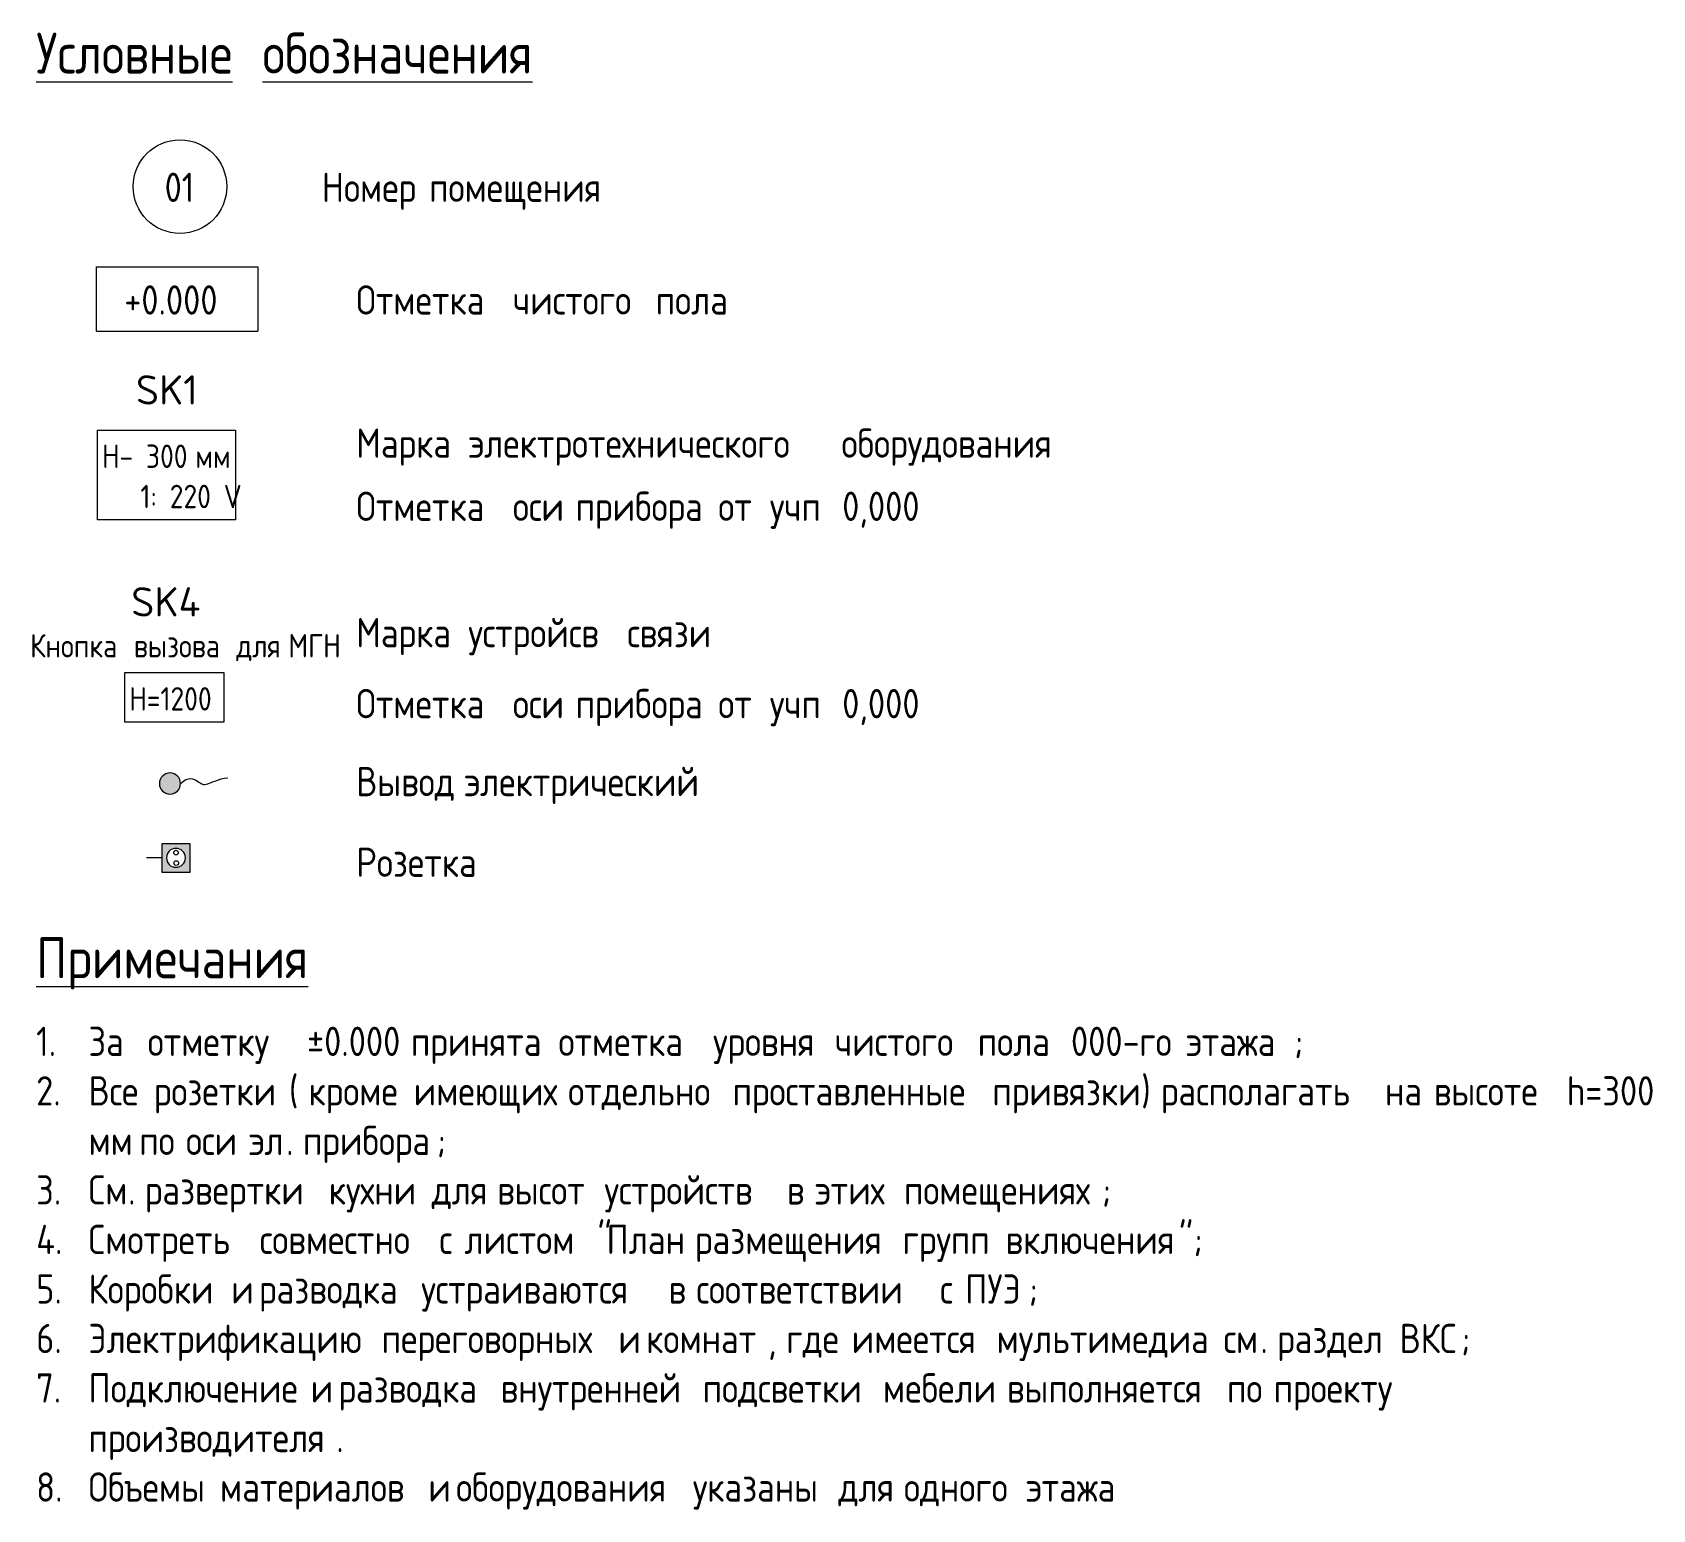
# Model space of a CAD drawing. Header units: millimetres. Extents: x 81609 to 272668, y -8553 to 29000.
# Drawn here: x 125966.5 to 126105, y 3029.1 to 3155.3 of the extents above; entities that cross this region are included whole.
import ezdxf

# ---------------------------------------------------------------- set-up
doc = ezdxf.new("R2010")
doc.units = ezdxf.units.MM
doc.layers.add('A-DETL', color=7, linetype='Continuous', lineweight=9)
doc.layers.add('G-ANNO-TEXT', color=7, linetype='Continuous', lineweight=9)
doc.layers.add('A-DETL-GENF-1', color=1, linetype='Continuous', lineweight=9, true_color=0xff0000)
doc.layers.add('G-ANNO-TEXT-1', color=7, linetype='Continuous', lineweight=9, true_color=0x3c3c3c)
doc.styles.add('GOST Common_2', font='GOST_Common.ttf', dxfattribs={"width": 0.9, "height": 3.5})
doc.styles.add('GOST Common_3', font='GOST_Common.ttf', dxfattribs={"width": 0.9, "height": 2.5})
doc.styles.add('GOST Common_4', font='GOST_Common.ttf', dxfattribs={"width": 0.9, "height": 2})
doc.styles.add('ISOCPEUR_B', font='', dxfattribs={"height": 2.5})
doc.styles.get('ISOCPEUR_B').set_extended_font_data('ISOCPEUR', bold=True)

msp = doc.modelspace()

# ---------------------------------------------------------------- texts
at = {"layer": 'G-ANNO-TEXT', "attachment_point": 1}
for s, insert, char_height, width, style in [('\\LУсловные', (125966.81, 3155.32), 3.5, 22.1506, 'GOST Common_2'), ('\\L\\fGOST Common|b0|i0|c204|p34|;\\W.9;\\L ', (125985.09, 3155.32), 3.5, 1.2987, 'GOST Common_2'), ('\\Lобозначения', (125986.16, 3155.32), 3.5, 30.1595, 'GOST Common_2'), ('01', (125977.79, 3143.35), 2.5, 3.319, 'GOST Common_3'), ('Номер', (125991.23, 3143.35), 2.5, 10.1734, 'GOST Common_3'), ('\\fGOST Common|b0|i0|c204|p34|;\\W.9; ', (125999.62, 3143.35), 2.5, 0.938, 'GOST Common_3'), ('помещения', (126000.4, 3143.35), 2.5, 18.543, 'GOST Common_3'), ('+0.000', (125974.34, 3133.72), 2.5, 10.5342, 'GOST Common_3'), ('Отметка', (125994.17, 3133.72), 2.5, 15.2962, 'GOST Common_3'), ('\\fGOST Common|b0|i0|c204|p34|;\\W.9; ', (126006.79, 3133.72), 2.5, 0.938, 'GOST Common_3'), ('\\fGOST Common|b0|i0|c204|p34|;\\W.9; ', (126018.99, 3133.72), 2.5, 0.938, 'GOST Common_3'), ('\\fGOST Common|b0|i0|c204|p34|;\\W.9; ', (126026.37, 3133.72), 2.5, 0.938, 'GOST Common_3'), ('чистого', (126007.56, 3133.72), 2.5, 13.8532, 'GOST Common_3'), ('пола', (126019.77, 3133.72), 2.5, 8.0089, 'GOST Common_3'), ('SK1', (125975.34, 3126.03), 2.5, 6.5738, 'ISOCPEUR_B'), ('Марка', (125994.17, 3121.48), 2.5, 10.6785, 'GOST Common_3'), ('\\fGOST Common|b0|i0|c204|p34|;\\W.9; ', (126002.98, 3121.48), 2.5, 0.938, 'GOST Common_3'), ('электротехнического', (126003.75, 3121.48), 2.5, 37.7354, 'GOST Common_3'), ('\\fGOST Common|b0|i0|c204|p34|;\\W.9; ', (126034.89, 3121.48), 2.5, 0.938, 'GOST Common_3'), ('оборудования', (126035.66, 3121.48), 2.5, 23.5937, 'GOST Common_3'), ('Отметка', (125994.17, 3116.08), 2.5, 15.2962, 'GOST Common_3'), ('\\fGOST Common|b0|i0|c204|p34|;\\W.9; ', (126006.79, 3116.08), 2.5, 0.938, 'GOST Common_3'), ('оси', (126007.56, 3116.08), 2.5, 5.5557, 'GOST Common_3'), ('\\fGOST Common|b0|i0|c204|p34|;\\W.9; ', (126012.15, 3116.08), 2.5, 0.938, 'GOST Common_3'), ('прибора', (126012.92, 3116.08), 2.5, 13.8532, 'GOST Common_3'), ('\\fGOST Common|b0|i0|c204|p34|;\\W.9; ', (126024.35, 3116.08), 2.5, 0.938, 'GOST Common_3'), ('от', (126025.12, 3116.08), 2.5, 4.4013, 'GOST Common_3'), ('\\fGOST Common|b0|i0|c204|p34|;\\W.9; ', (126028.76, 3116.08), 2.5, 0.938, 'GOST Common_3'), ('учп', (126029.53, 3116.08), 2.5, 5.8443, 'GOST Common_3'), (' 0,000', (126034.35, 3116.08), 2.5, 9.6684, 'GOST Common_3'), ('SK4', (125974.94, 3107.91), 2.5, 7.4557, 'ISOCPEUR_B'), ('Марка', (125994.17, 3105.28), 2.5, 10.6785, 'GOST Common_3'), ('\\fGOST Common|b0|i0|c204|p34|;\\W.9; ', (126002.98, 3105.28), 2.5, 0.938, 'GOST Common_3'), ('устройсв', (126003.75, 3105.28), 2.5, 15.5127, 'GOST Common_3'), ('\\fGOST Common|b0|i0|c204|p34|;\\W.9; ', (126016.55, 3105.28), 2.5, 0.938, 'GOST Common_3'), ('связи', (126017.33, 3105.28), 2.5, 9.3076, 'GOST Common_3'), ('Отметка', (125994.17, 3099.21), 2.5, 15.2962, 'GOST Common_3'), ('\\fGOST Common|b0|i0|c204|p34|;\\W.9; ', (126006.79, 3099.21), 2.5, 0.938, 'GOST Common_3'), ('оси', (126007.56, 3099.21), 2.5, 5.5557, 'GOST Common_3'), ('\\fGOST Common|b0|i0|c204|p34|;\\W.9; ', (126012.15, 3099.21), 2.5, 0.938, 'GOST Common_3'), ('прибора', (126012.92, 3099.21), 2.5, 13.8532, 'GOST Common_3'), ('\\fGOST Common|b0|i0|c204|p34|;\\W.9; ', (126024.35, 3099.21), 2.5, 0.938, 'GOST Common_3'), ('от', (126025.12, 3099.21), 2.5, 4.4013, 'GOST Common_3'), ('\\fGOST Common|b0|i0|c204|p34|;\\W.9; ', (126028.76, 3099.21), 2.5, 0.938, 'GOST Common_3'), ('учп', (126029.53, 3099.21), 2.5, 5.8443, 'GOST Common_3'), (' 0,000', (126034.35, 3099.21), 2.5, 9.6684, 'GOST Common_3'), ('Вывод', (125994.17, 3092.55), 2.5, 10.2456, 'GOST Common_3'), ('\\fGOST Common|b0|i0|c204|p34|;\\W.9; ', (126002.62, 3092.55), 2.5, 0.938, 'GOST Common_3'), ('электрический', (126003.4, 3092.55), 2.5, 25.5418, 'GOST Common_3'), ('Розетка', (125994.17, 3085.65), 2.5, 14.4304, 'GOST Common_3'), ('\\LПримечания', (125966.81, 3077.98), 3.5, 28.4278, 'GOST Common_2'), ('1.', (125966.81, 3070.34), 2.5, 5.4117, 'GOST Common_3'), ('За', (125971.28, 3070.34), 2.5, 4.257, 'GOST Common_3'), ('отметку', (125976.34, 3070.34), 2.5, 14.8633, 'GOST Common_3'), (' ±0.000 ', (125988.6, 3070.34), 2.5, 12.4101, 'GOST Common_3'), ('принята', (125998.84, 3070.34), 2.5, 14.3582, 'GOST Common_3'), ('\\fGOST Common|b0|i0|c204|p34|;\\W.9; ', (126010.69, 3070.34), 2.5, 0.938, 'GOST Common_3'), ('отметка', (126011.46, 3070.34), 2.5, 15.0797, 'GOST Common_3'), ('\\fGOST Common|b0|i0|c204|p34|;\\W.9; ', (126023.9, 3070.34), 2.5, 0.938, 'GOST Common_3'), ('уровня', (126024.68, 3070.34), 2.5, 11.6886, 'GOST Common_3'), ('\\fGOST Common|b0|i0|c204|p34|;\\W.9; ', (126034.32, 3070.34), 2.5, 0.938, 'GOST Common_3'), ('чистого', (126035.09, 3070.34), 2.5, 13.8532, 'GOST Common_3'), ('\\fGOST Common|b0|i0|c204|p34|;\\W.9; ', (126046.52, 3070.34), 2.5, 0.938, 'GOST Common_3'), ('пола', (126047.3, 3070.34), 2.5, 8.0089, 'GOST Common_3'), (' 000-', (126053.91, 3070.34), 2.5, 8.7304, 'GOST Common_3'), ('го', (126061.11, 3070.34), 2.5, 3.8962, 'GOST Common_3'), ('\\fGOST Common|b0|i0|c204|p34|;\\W.9; ', (126064.32, 3070.34), 2.5, 0.938, 'GOST Common_3'), ('этажа', (126065.1, 3070.34), 2.5, 11.1835, 'GOST Common_3'), ('\\fGOST Common|b0|i0|c204|p34|;\\W.9;;', (126074.33, 3070.34), 2.5, 0.938, 'GOST Common_3'), ('2.', (125966.81, 3066.11), 2.5, 5.4117, 'GOST Common_3'), ('Все', (125971.28, 3066.11), 2.5, 5.8443, 'GOST Common_3'), ('\\fGOST Common|b0|i0|c204|p34|;\\W.9; ', (125976.1, 3066.11), 2.5, 0.938, 'GOST Common_3'), ('розетки', (125976.87, 3066.11), 2.5, 13.9975, 'GOST Common_3'), (' (', (125988.42, 3066.11), 2.5, 2.0203, 'GOST Common_3'), ('кроме', (125990.09, 3066.11), 2.5, 9.957, 'GOST Common_3'), ('\\fGOST Common|b0|i0|c204|p34|;\\W.9; ', (125998.3, 3066.11), 2.5, 0.938, 'GOST Common_3'), ('имеющих', (125999.08, 3066.11), 2.5, 15.0797, 'GOST Common_3'), ('\\fGOST Common|b0|i0|c204|p34|;\\W.9; ', (126011.52, 3066.11), 2.5, 0.938, 'GOST Common_3'), ('отдельно', (126012.29, 3066.11), 2.5, 16.0899, 'GOST Common_3'), ('\\fGOST Common|b0|i0|c204|p34|;\\W.9; ', (126025.57, 3066.11), 2.5, 0.938, 'GOST Common_3'), ('проставленные', (126026.34, 3066.11), 2.5, 25.9747, 'GOST Common_3'), ('\\fGOST Common|b0|i0|c204|p34|;\\W.9; ', (126047.77, 3066.11), 2.5, 0.938, 'GOST Common_3'), ('привязки', (126048.55, 3066.11), 2.5, 15.4405, 'GOST Common_3'), (') ', (126061.29, 3066.11), 2.5, 2.0203, 'GOST Common_3'), ('располагать', (126062.96, 3066.11), 2.5, 22.2949, 'GOST Common_3'), ('\\fGOST Common|b0|i0|c204|p34|;\\W.9; ', (126081.35, 3066.11), 2.5, 0.938, 'GOST Common_3'), ('на', (126082.12, 3066.11), 2.5, 4.1127, 'GOST Common_3'), ('\\fGOST Common|b0|i0|c204|p34|;\\W.9; ', (126085.52, 3066.11), 2.5, 0.938, 'GOST Common_3'), ('высоте', (126086.29, 3066.11), 2.5, 12.1215, 'GOST Common_3'), (' h=300 ', (126096.29, 3066.11), 2.5, 11.6165, 'GOST Common_3'), ('мм', (125971.28, 3061.87), 2.5, 4.3291, 'GOST Common_3'), ('\\fGOST Common|b0|i0|c204|p34|;\\W.9; ', (125974.85, 3061.87), 2.5, 0.938, 'GOST Common_3'), ('по', (125975.62, 3061.87), 2.5, 3.8962, 'GOST Common_3'), ('\\fGOST Common|b0|i0|c204|p34|;\\W.9; ', (125978.84, 3061.87), 2.5, 0.938, 'GOST Common_3'), ('оси', (125979.61, 3061.87), 2.5, 5.5557, 'GOST Common_3'), ('\\fGOST Common|b0|i0|c204|p34|;\\W.9; ', (125984.2, 3061.87), 2.5, 0.938, 'GOST Common_3'), ('эл', (125984.97, 3061.87), 2.5, 3.8962, 'GOST Common_3'), ('прибора', (125989.61, 3061.87), 2.5, 13.8532, 'GOST Common_3'), ('. ', (125988.18, 3061.87), 2.5, 1.7316, 'GOST Common_3'), ('; ', (126001.04, 3061.87), 2.5, 1.8759, 'GOST Common_3'), ('3.', (125966.81, 3057.64), 2.5, 5.4117, 'GOST Common_3'), ('См', (125971.28, 3057.64), 2.5, 4.1127, 'GOST Common_3'), ('развертки', (125976.1, 3057.64), 2.5, 18.1101, 'GOST Common_3'), ('\\fGOST Common|b0|i0|c204|p34|;\\W.9; ', (125991.04, 3057.64), 2.5, 0.938, 'GOST Common_3'), ('кухни', (125991.82, 3057.64), 2.5, 9.7405, 'GOST Common_3'), ('\\fGOST Common|b0|i0|c204|p34|;\\W.9; ', (125999.85, 3057.64), 2.5, 0.938, 'GOST Common_3'), ('для', (126000.63, 3057.64), 2.5, 5.8443, 'GOST Common_3'), ('\\fGOST Common|b0|i0|c204|p34|;\\W.9; ', (126005.45, 3057.64), 2.5, 0.938, 'GOST Common_3'), ('высот', (126006.22, 3057.64), 2.5, 10.1734, 'GOST Common_3'), ('\\fGOST Common|b0|i0|c204|p34|;\\W.9; ', (126014.62, 3057.64), 2.5, 0.938, 'GOST Common_3'), ('устройств', (126015.39, 3057.64), 2.5, 17.9658, 'GOST Common_3'), ('\\fGOST Common|b0|i0|c204|p34|;\\W.9; ', (126030.21, 3057.64), 2.5, 0.938, 'GOST Common_3'), ('\\fGOST Common|b0|i0|c204|p34|;\\W.9;в', (126030.99, 3057.64), 2.5, 1.9481, 'GOST Common_3'), ('\\fGOST Common|b0|i0|c204|p34|;\\W.9; ', (126032.59, 3057.64), 2.5, 0.938, 'GOST Common_3'), ('этих', (126033.37, 3057.64), 2.5, 8.2975, 'GOST Common_3'), ('\\fGOST Common|b0|i0|c204|p34|;\\W.9; ', (126040.21, 3057.64), 2.5, 0.938, 'GOST Common_3'), ('помещениях', (126040.99, 3057.64), 2.5, 20.4911, 'GOST Common_3'), ('\\fGOST Common|b0|i0|c204|p34|;\\W.9;;', (126057.9, 3057.64), 2.5, 0.938, 'GOST Common_3'), ('. ', (125974.67, 3057.64), 2.5, 1.7316, 'GOST Common_3'), ('4.', (125966.81, 3053.41), 2.5, 5.4117, 'GOST Common_3'), ('Смотреть', (125971.28, 3053.41), 2.5, 16.8114, 'GOST Common_3'), ('\\fGOST Common|b0|i0|c204|p34|;\\W.9; ', (125985.15, 3053.41), 2.5, 0.938, 'GOST Common_3'), ('\\fGOST Common|b0|i0|c204|p34|;\\W.9; ', (126000.51, 3053.41), 2.5, 0.938, 'GOST Common_3'), ('\\fGOST Common|b0|i0|c204|p34|;\\W.9; ', (126002.65, 3053.41), 2.5, 0.938, 'GOST Common_3'), (' "', (126013.43, 3053.41), 2.5, 2.5975, 'GOST Common_3'), ('План', (126015.57, 3053.41), 2.5, 8.2253, 'GOST Common_3'), ('\\fGOST Common|b0|i0|c204|p34|;\\W.9; ', (126022.36, 3053.41), 2.5, 0.938, 'GOST Common_3'), ('размещения', (126023.13, 3053.41), 2.5, 20.5633, 'GOST Common_3'), ('\\fGOST Common|b0|i0|c204|p34|;\\W.9; ', (126040.1, 3053.41), 2.5, 0.938, 'GOST Common_3'), ('\\fGOST Common|b0|i0|c204|p34|;\\W.9; ', (126048.91, 3053.41), 2.5, 0.938, 'GOST Common_3'), ('";', (126064.5, 3053.41), 2.5, 2.5975, 'GOST Common_3'), ('совместно', (125985.92, 3053.41), 2.5, 17.6772, 'GOST Common_3'), ('\\fGOST Common|b0|i0|c204|p34|;\\W.9;с', (126001.28, 3053.41), 2.5, 1.6595, 'GOST Common_3'), ('листом', (126003.42, 3053.41), 2.5, 12.1215, 'GOST Common_3'), ('групп', (126040.87, 3053.41), 2.5, 9.7405, 'GOST Common_3'), ('включения', (126049.68, 3053.41), 2.5, 17.9658, 'GOST Common_3'), ('5.', (125966.81, 3049.17), 2.5, 5.4117, 'GOST Common_3'), ('Коробки', (125971.28, 3049.17), 2.5, 13.8532, 'GOST Common_3'), ('\\fGOST Common|b0|i0|c204|p34|;\\W.9; ', (125982.71, 3049.17), 2.5, 0.938, 'GOST Common_3'), ('\\fGOST Common|b0|i0|c204|p34|;\\W.9; ', (125985.09, 3049.17), 2.5, 0.938, 'GOST Common_3'), ('разводка', (125985.86, 3049.17), 2.5, 15.8734, 'GOST Common_3'), ('\\fGOST Common|b0|i0|c204|p34|;\\W.9; ', (125998.96, 3049.17), 2.5, 0.938, 'GOST Common_3'), ('\\fGOST Common|b0|i0|c204|p34|;\\W.9; ', (126020.09, 3049.17), 2.5, 0.938, 'GOST Common_3'), ('\\fGOST Common|b0|i0|c204|p34|;\\W.9; ', (126022.47, 3049.17), 2.5, 0.938, 'GOST Common_3'), ('\\fGOST Common|b0|i0|c204|p34|;\\W.9; ', (126043.31, 3049.17), 2.5, 0.938, 'GOST Common_3'), ('\\fGOST Common|b0|i0|c204|p34|;\\W.9; ', (126045.45, 3049.17), 2.5, 0.938, 'GOST Common_3'), ('ПУЭ', (126046.23, 3049.17), 2.5, 6.5658, 'GOST Common_3'), ('\\fGOST Common|b0|i0|c204|p34|;\\W.9;и', (125983.48, 3049.17), 2.5, 1.9481, 'GOST Common_3'), ('устраиваются', (125999.73, 3049.17), 2.5, 24.6759, 'GOST Common_3'), ('\\fGOST Common|b0|i0|c204|p34|;\\W.9;в', (126020.87, 3049.17), 2.5, 1.9481, 'GOST Common_3'), ('соответствии', (126023.25, 3049.17), 2.5, 24.3152, 'GOST Common_3'), ('\\fGOST Common|b0|i0|c204|p34|;\\W.9;с', (126044.08, 3049.17), 2.5, 1.6595, 'GOST Common_3'), ('\\fGOST Common|b0|i0|c204|p34|;\\W.9;;', (126051.64, 3049.17), 2.5, 0.938, 'GOST Common_3'), ('6.', (125966.81, 3044.94), 2.5, 5.4117, 'GOST Common_3'), ('Электрификацию', (125971.28, 3044.94), 2.5, 29.438, 'GOST Common_3'), ('\\fGOST Common|b0|i0|c204|p34|;\\W.9; ', (125995.57, 3044.94), 2.5, 0.938, 'GOST Common_3'), ('\\fGOST Common|b0|i0|c204|p34|;\\W.9; ', (126015.81, 3044.94), 2.5, 0.938, 'GOST Common_3'), ('\\fGOST Common|b0|i0|c204|p34|;\\W.9; ', (126018.19, 3044.94), 2.5, 0.938, 'GOST Common_3'), ('\\fGOST Common|b0|i0|c204|p34|;\\W.9; ', (126035.75, 3044.94), 2.5, 0.938, 'GOST Common_3'), ('\\fGOST Common|b0|i0|c204|p34|;\\W.9; ', (126048.13, 3044.94), 2.5, 0.938, 'GOST Common_3'), ('\\fGOST Common|b0|i0|c204|p34|;\\W.9; ', (126067.54, 3044.94), 2.5, 0.938, 'GOST Common_3'), ('раздел', (126072.9, 3044.94), 2.5, 11.7608, 'GOST Common_3'), ('\\fGOST Common|b0|i0|c204|p34|;\\W.9; ', (126082.6, 3044.94), 2.5, 0.938, 'GOST Common_3'), ('ВКС', (126083.37, 3044.94), 2.5, 6.3494, 'GOST Common_3'), ('переговорных', (125996.34, 3044.94), 2.5, 23.5937, 'GOST Common_3'), ('\\fGOST Common|b0|i0|c204|p34|;\\W.9;и', (126016.58, 3044.94), 2.5, 1.9481, 'GOST Common_3'), ('комнат', (126018.96, 3044.94), 2.5, 12.6266, 'GOST Common_3'), ('где', (126030.93, 3044.94), 2.5, 5.8443, 'GOST Common_3'), ('имеется', (126036.52, 3044.94), 2.5, 14.0696, 'GOST Common_3'), ('мультимедиа', (126048.91, 3044.94), 2.5, 22.5835, 'GOST Common_3'), ('см', (126068.31, 3044.94), 2.5, 3.824, 'GOST Common_3'), ('\\fGOST Common|b0|i0|c204|p34|;\\W.9;;', (126088.61, 3044.94), 2.5, 0.938, 'GOST Common_3'), (', ', (126029.38, 3044.94), 2.5, 1.8759, 'GOST Common_3'), ('. ', (126071.47, 3044.94), 2.5, 1.7316, 'GOST Common_3'), ('7.', (125966.81, 3040.71), 2.5, 5.4117, 'GOST Common_3'), ('Подключение', (125971.28, 3040.71), 2.5, 22.0785, 'GOST Common_3'), ('\\fGOST Common|b0|i0|c204|p34|;\\W.9; ', (125989.49, 3040.71), 2.5, 0.938, 'GOST Common_3'), ('\\fGOST Common|b0|i0|c204|p34|;\\W.9; ', (125991.88, 3040.71), 2.5, 0.938, 'GOST Common_3'), ('разводка', (125992.65, 3040.71), 2.5, 15.8734, 'GOST Common_3'), ('\\fGOST Common|b0|i0|c204|p34|;\\W.9; ', (126005.75, 3040.71), 2.5, 0.938, 'GOST Common_3'), ('внутренней', (126006.52, 3040.71), 2.5, 19.9861, 'GOST Common_3'), ('\\fGOST Common|b0|i0|c204|p34|;\\W.9; ', (126023.01, 3040.71), 2.5, 0.938, 'GOST Common_3'), ('\\fGOST Common|b0|i0|c204|p34|;\\W.9; ', (126038.43, 3040.71), 2.5, 0.938, 'GOST Common_3'), ('мебели', (126039.2, 3040.71), 2.5, 11.9051, 'GOST Common_3'), ('\\fGOST Common|b0|i0|c204|p34|;\\W.9; ', (126049.03, 3040.71), 2.5, 0.938, 'GOST Common_3'), ('\\fGOST Common|b0|i0|c204|p34|;\\W.9; ', (126067.84, 3040.71), 2.5, 0.938, 'GOST Common_3'), ('\\fGOST Common|b0|i0|c204|p34|;\\W.9; ', (126071.83, 3040.71), 2.5, 0.938, 'GOST Common_3'), ('\\fGOST Common|b0|i0|c204|p34|;\\W.9; ', (126084.27, 3040.71), 2.5, 0.938, 'GOST Common_3'), ('\\fGOST Common|b0|i0|c204|p34|;\\W.9;и', (125990.27, 3040.71), 2.5, 1.9481, 'GOST Common_3'), ('подсветки', (126023.78, 3040.71), 2.5, 17.7494, 'GOST Common_3'), ('выполняется', (126049.8, 3040.71), 2.5, 21.862, 'GOST Common_3'), ('по', (126068.61, 3040.71), 2.5, 3.8962, 'GOST Common_3'), ('проекту', (126072.6, 3040.71), 2.5, 14.1418, 'GOST Common_3'), ('производителя', (125971.28, 3036.47), 2.5, 25.6861, 'GOST Common_3'), ('\\fGOST Common|b0|i0|c204|p34|;\\W.9;.', (125992.47, 3036.47), 2.5, 0.7937, 'GOST Common_3'), ('8.', (125966.81, 3032.24), 2.5, 5.4117, 'GOST Common_3'), ('Объемы', (125971.28, 3032.24), 2.5, 12.6987, 'GOST Common_3'), ('\\fGOST Common|b0|i0|c204|p34|;\\W.9; ', (125981.75, 3032.24), 2.5, 0.938, 'GOST Common_3'), ('\\fGOST Common|b0|i0|c204|p34|;\\W.9; ', (125999.55, 3032.24), 2.5, 0.938, 'GOST Common_3'), ('\\fGOST Common|b0|i0|c204|p34|;\\W.9; ', (126001.94, 3032.24), 2.5, 0.938, 'GOST Common_3'), ('оборудования', (126002.71, 3032.24), 2.5, 23.5937, 'GOST Common_3'), ('\\fGOST Common|b0|i0|c204|p34|;\\W.9; ', (126022.18, 3032.24), 2.5, 0.938, 'GOST Common_3'), ('\\fGOST Common|b0|i0|c204|p34|;\\W.9; ', (126034.62, 3032.24), 2.5, 0.938, 'GOST Common_3'), ('\\fGOST Common|b0|i0|c204|p34|;\\W.9; ', (126040.21, 3032.24), 2.5, 0.938, 'GOST Common_3'), ('\\fGOST Common|b0|i0|c204|p34|;\\W.9; ', (126050.63, 3032.24), 2.5, 0.938, 'GOST Common_3'), ('\\fGOST Common|b0|i0|c204|p34|;\\W.9; ', (126060.63, 3032.24), 2.5, 0.938, 'GOST Common_3'), ('материалов', (125982.53, 3032.24), 2.5, 20.6354, 'GOST Common_3'), ('\\fGOST Common|b0|i0|c204|p34|;\\W.9;и', (126000.33, 3032.24), 2.5, 1.9481, 'GOST Common_3'), ('указаны', (126022.95, 3032.24), 2.5, 14.1418, 'GOST Common_3'), ('для', (126035.39, 3032.24), 2.5, 5.8443, 'GOST Common_3'), ('одного', (126040.99, 3032.24), 2.5, 11.6886, 'GOST Common_3'), ('этажа', (126051.41, 3032.24), 2.5, 11.1835, 'GOST Common_3')]:
    msp.add_mtext(s, dxfattribs=dict(at, insert=insert, char_height=char_height, width=width, style=style))
at = {"layer": 'G-ANNO-TEXT-1', "char_height": 2, "attachment_point": 1, "style": 'GOST Common_4'}
for s, insert, width in [('\\fGOST Common|b0|i0|c204|p34|;\\W.9;Н', (125972.44, 3120.11), 1.8038), ('- 300 ', (125973.93, 3120.11), 7.8646), ('мм', (125980.41, 3120.11), 3.6076), ('   1: 220 V', (125972.44, 3116.67), 12.4823), ('Кнопка', (125966.29, 3103.91), 9.957), ('\\fGOST Common|b0|i0|c204|p34|;\\W.9; ', (125974.5, 3103.91), 0.7937), ('вызова', (125975.16, 3103.91), 9.8127), ('\\fGOST Common|b0|i0|c204|p34|;\\W.9; ', (125983.25, 3103.91), 0.7937), ('для', (125983.91, 3103.91), 4.6177), ('\\fGOST Common|b0|i0|c204|p34|;\\W.9; ', (125987.72, 3103.91), 0.7937), ('МГН', (125988.37, 3103.91), 5.4114), ('H=1200', (125974.78, 3099.37), 9.2354)]:
    msp.add_mtext(s, dxfattribs=dict(at, insert=insert, width=width))

# ---------------------------------------------------------------- hatches: boundary and pattern name
at = {"layer": 'A-DETL-GENF-1'}
msp.add_hatch(color=256, dxfattribs=at).paths.add_polyline_path([(125978.25, 3090.23), (125978.49, 3090.26), (125978.7, 3090.35), (125978.89, 3090.49), (125979.03, 3090.68), (125979.12, 3090.9), (125979.15, 3091.13), (125979.12, 3091.37), (125979.03, 3091.58), (125978.89, 3091.77), (125978.7, 3091.91), (125978.49, 3092), (125978.25, 3092.03), (125978.02, 3092), (125977.8, 3091.91), (125977.61, 3091.77), (125977.47, 3091.58), (125977.38, 3091.37), (125977.35, 3091.13), (125977.38, 3090.9), (125977.47, 3090.68), (125977.61, 3090.49), (125977.8, 3090.35), (125978.02, 3090.26)])
h = msp.add_hatch(color=256, dxfattribs=at)
h.paths.add_polyline_path([(125977.56, 3083.56), (125979.97, 3083.56), (125979.97, 3085.98), (125977.56, 3085.98), (125977.56, 3083.97)])
h.paths.add_polyline_path([(125978.76, 3083.97), (125978.55, 3083.99), (125978.36, 3084.07), (125978.19, 3084.2), (125978.06, 3084.37), (125977.98, 3084.57), (125977.95, 3084.78), (125977.98, 3084.99), (125978.06, 3085.18), (125978.19, 3085.35), (125978.36, 3085.48), (125978.55, 3085.56), (125978.76, 3085.59), (125978.97, 3085.56), (125979.17, 3085.48), (125979.33, 3085.35), (125979.46, 3085.18), (125979.54, 3084.99), (125979.57, 3084.78), (125979.54, 3084.57), (125979.46, 3084.37), (125979.33, 3084.2), (125979.17, 3084.07), (125978.97, 3083.99)])

# ---------------------------------------------------------------- linework, layer by layer
at = {"layer": 'A-DETL'}
for p, q in [((125971.98, 3135.3), (125985.77, 3135.3)), ((125971.98, 3129.8), (125971.98, 3135.3)), ((125985.77, 3135.3), (125985.77, 3129.8)), ((125971.98, 3129.8), (125985.77, 3129.8)), ((125979.97, 3085.98), (125977.56, 3085.98)), ((125977.56, 3085.98), (125977.56, 3083.56)), ((125979.97, 3083.56), (125979.97, 3085.98)), ((125977.56, 3084.77), (125976.24, 3084.77)), ((125977.56, 3083.56), (125979.97, 3083.56))]:
    msp.add_line(p, q, dxfattribs=at)
for centre, radius in [((125979.1, 3142.16), 4), ((125978.77, 3085.22), 0.2), ((125978.78, 3084.33), 0.2)]:
    msp.add_circle(centre, radius, dxfattribs=at)
for centre, radius, start, end in [((125978.25, 3091.13), 0.902, 0, 180), ((125978.25, 3091.13), 0.902, 180, 0), ((125978.76, 3084.78), 0.81, 0, 180), ((125978.76, 3084.78), 0.81, 180, 0)]:
    msp.add_arc(centre, radius, start, end, dxfattribs=at)
msp.add_open_spline([(125979.15, 3091.13), (125979.82, 3091.8), (125980.83, 3091.22), (125981.2, 3090.85), (125982.38, 3091.54), (125983.2, 3091.62)], degree=3, knots=[0, 0, 0, 0, 0.002878273, 0.006213803, 0.009176589, 0.009176589, 0.009176589, 0.009176589], dxfattribs=at)
at = {"layer": 'G-ANNO-TEXT-1', "flags": 128}
for points in [[(125972.04, 3121.35), (125983.85, 3121.35), (125983.85, 3113.67), (125972.04, 3113.67)], [(125974.38, 3100.61), (125982.86, 3100.61), (125982.86, 3096.37), (125974.38, 3096.37)]]:
    msp.add_lwpolyline(points, close=True, dxfattribs=at)

msp.set_redraw_order([(e.dxf.handle, doc.entitydb.next_handle()) for e in msp.query("TEXT MTEXT ATTDEF DIMENSION ARC_DIMENSION")])  # texts and dimensions are drawn at this point

doc.saveas('drawing.dxf')
